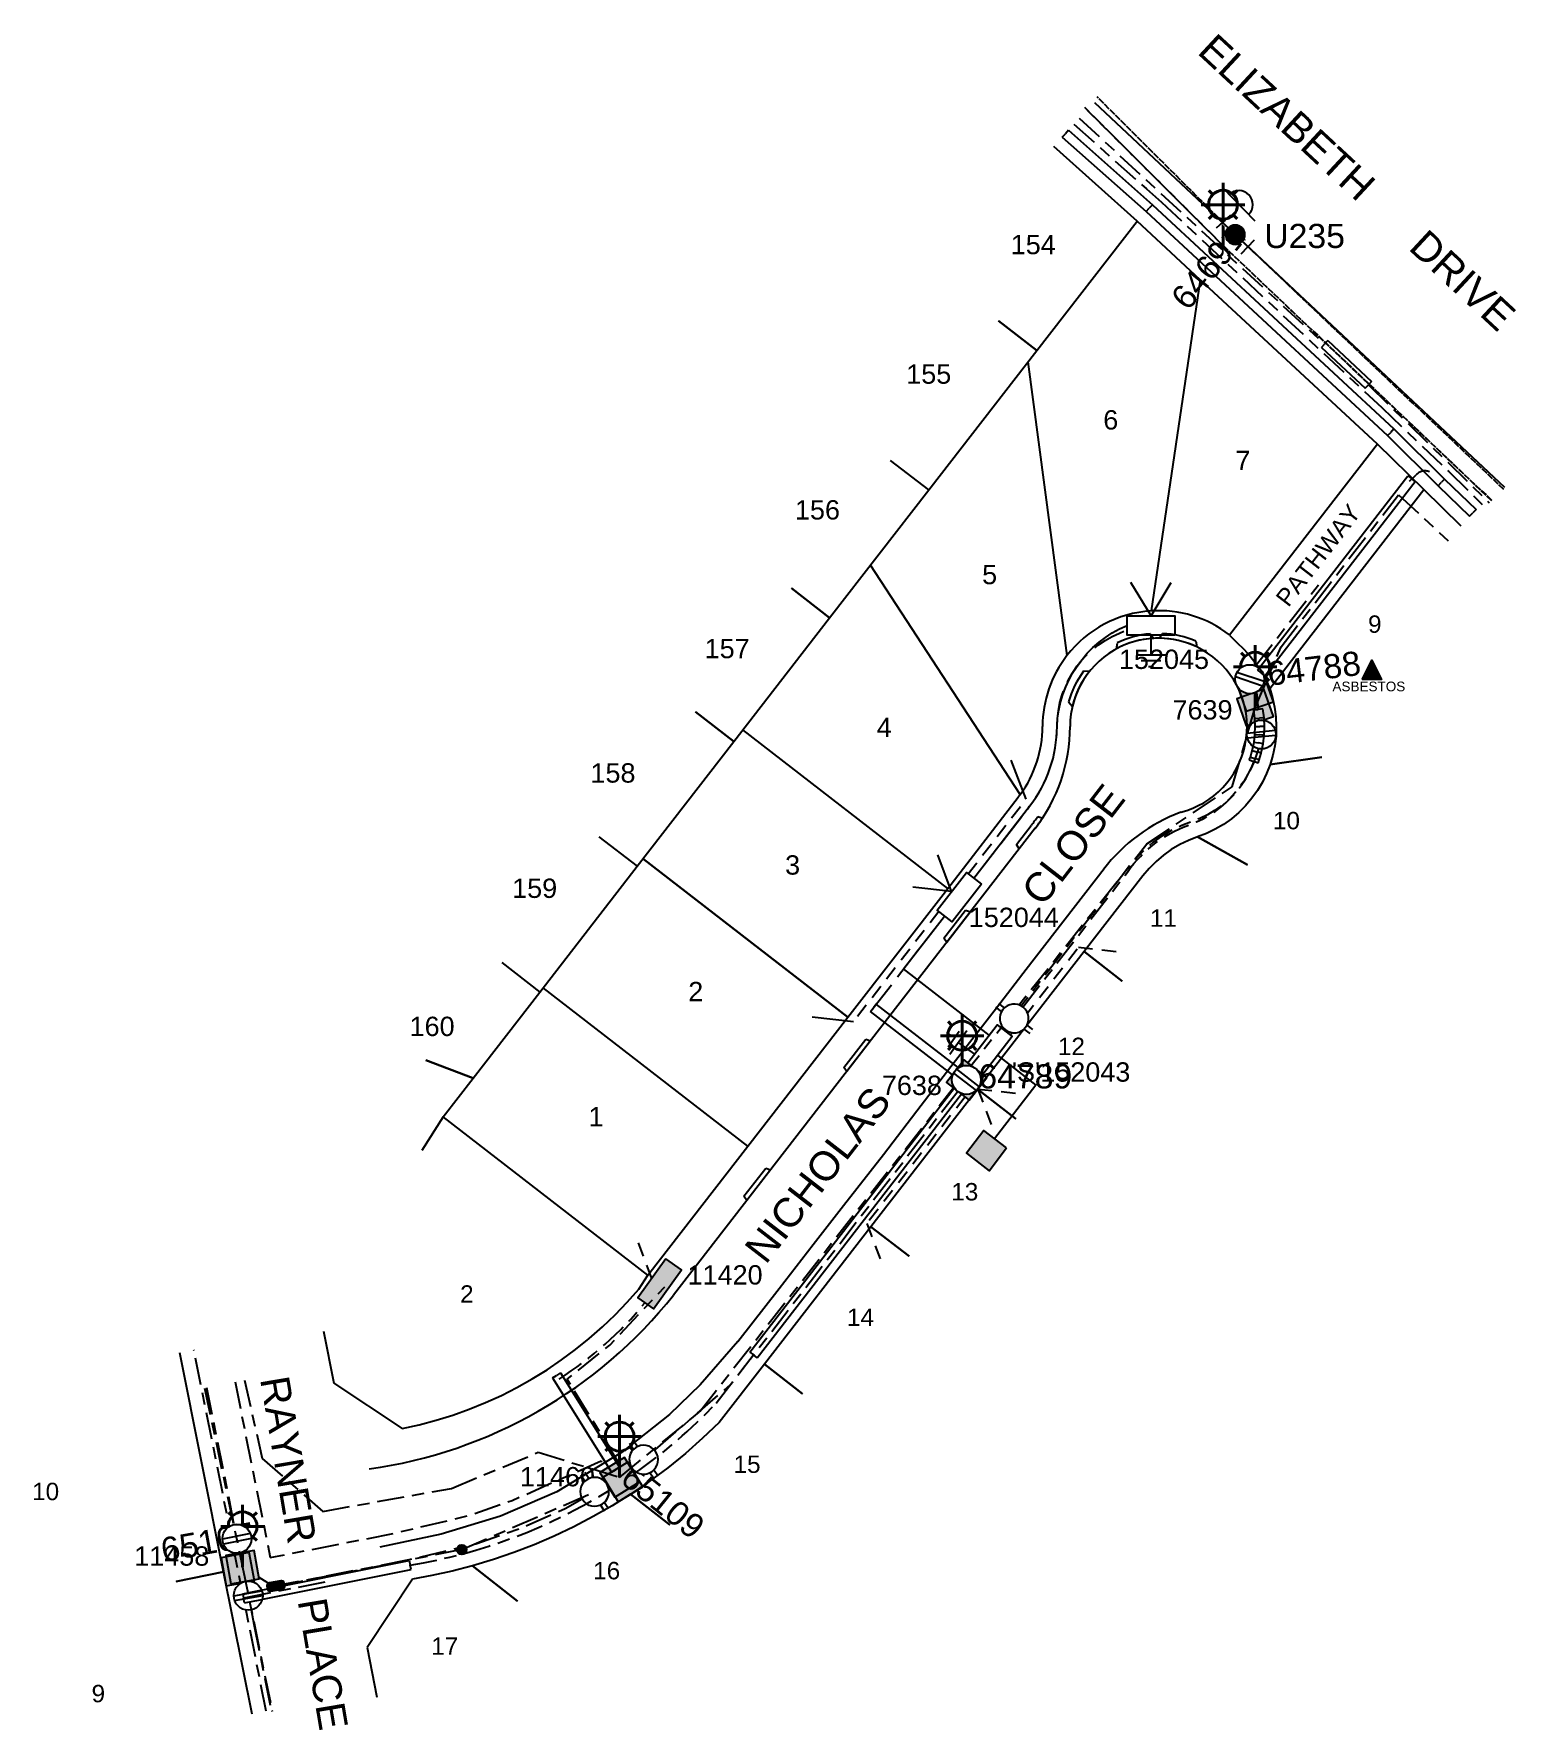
# Model space of a CAD drawing. Header units: metres. Extents: x 304800 to 304953, y 6247396 to 6247572.
import ezdxf
from ezdxf.enums import TextEntityAlignment as Align

# ---------------------------------------------------------------- set-up
doc = ezdxf.new("R2010")
doc.units = ezdxf.units.M
doc.header["$LTSCALE"] = 0.7
for name, pattern in [('Cable Exist OH', [1, 1, 0]), ('Cable Exist UG', [8.2, 4, -1.2, 1.8, -1.2]), ('Dash', [5, 3, -2]), ('IE Trench LV', [6.5, 5, -1.5])]:
    doc.linetypes.add(name, pattern=pattern)
doc.layers.get('0').update_dxf_attribs({"color": 6})
for name, color, linetype in [('_User Miscellaneous4', 7, 'Continuous'), ('_User Miscellaneous6', 7, 'Continuous'), ('_User Miscellaneous7', 150, 'Continuous'), ('_User Miscellaneous8', 7, 'Continuous'), ('_User_LV_Exist', 7, 'Continuous'), ('Cadastre Developer_SP_NEW', 4, 'Continuous'), ('Cadastre Land Parcels_SP_EXT', 4, 'Continuous'), ('Cadastre Roads_SP_EXT', 4, 'Continuous'), ('Cadastre Roads_SP_NEW', 8, 'Continuous'), ('Duct_SP_EXT', 4, 'Continuous'), ('Equip_LV_EXT', 5, 'Continuous'), ('Equip_LV_NEW', 5, 'Continuous'), ('Equip_SL_EXT', 7, 'Continuous'), ('Equip_SP_HV_EXT', 7, 'Continuous'), ('Equip_SP_SL_EXT', 70, 'Continuous'), ('Mains_HV_EXT', 12, 'Continuous'), ('Mains_LV_EXT', 160, 'Continuous'), ('Mains_LV_NEW_R6', 2, 'Continuous'), ('Mains_LV_NEW_T84', 2, 'Continuous'), ('Mains_SL_EXT', 70, 'Continuous'), ('OH_Details_SP_MISC', 6, 'Continuous'), ('Services_SP_NEW_UG', 2, 'Continuous'), ('SupportsOH_SP_TR_HV_LV_SL_EXT', 7, 'Continuous'), ('SupportsUG_SP_LV_EXT', 7, 'Continuous'), ('SupportsUG_SP_LV_NEW', 2, 'Continuous'), ('SupportsUG_SP_LV_SL_EXT', 7, 'Continuous'), ('Trench_SP_EXT', 7, 'Continuous'), ('Trench_SP_NEW', 2, 'Continuous'), ('UG_Details_SP_MISC', 7, 'Continuous')]:
    doc.layers.add(name, color=color, linetype=linetype)
doc.styles.add('ARIAL', font='arial.ttf', dxfattribs={"height": 2})
doc.styles.add('COLUMN_LABEL', font='arial.ttf')
doc.styles.add('iecARIAL', font='arial.ttf', dxfattribs={"height": 2})
doc.styles.add('iecNAME', font='times.ttf')
doc.styles.add('POLE_LABEL', font='arial.ttf')
doc.styles.get("Standard").update_dxf_attribs({"font": 'arial.ttf'})
doc.styles.add('style1', font='iso3098b.shx')
doc.linetypes.add('Cable New UG', pattern='A,8,-1,["x",style1,S=3.5,R=0,X=0.35,Y=-1],-3.5', length=12.5)
doc.linetypes.add('Cable Z', pattern='A,8,-1,["Z",Standard,S=2.5,R=0,X=0.35,Y=-1.25],-3.5', length=12.5)

msp = doc.modelspace()

# ---------------------------------------------------------------- texts
at = {"layer": 'Cadastre Developer_SP_NEW', "style": 'ARIAL'}
for s, p in [('154', (304903.13, 6247550.78)), ('155', (304892.32, 6247537.38)), ('156', (304880.81, 6247523.33)), ('157', (304871.47, 6247508.98)), ('158', (304859.66, 6247496.11)), ('159', (304851.56, 6247484.18)), ('160', (304840.95, 6247469.89))]:
    msp.add_text(s, height=2, dxfattribs=at).set_placement(p, align=Align.TOP_CENTER)
for s, p in [('6', (304911.15, 6247530.64)), ('7', (304924.82, 6247526.44)), ('5', (304898.62, 6247514.64)), ('4', (304887.72, 6247498.83)), ('3', (304878.24, 6247484.59)), ('2', (304868.22, 6247471.49)), ('1', (304857.91, 6247458.55))]:
    msp.add_text(s, height=2, dxfattribs=at).set_placement(p, align=Align.CENTER)
at = {"layer": 'Cadastre Land Parcels_SP_EXT'}
msp.add_text('PATHWAY', height=1.8, rotation=52.244, dxfattribs=at).set_placement((304929.51, 6247512.17))
for s, p in [('9', (304937.76, 6247509.61)), ('10', (304927.92, 6247489.28)), ('11', (304915.2, 6247479.2)), ('12', (304905.68, 6247465.92)), ('13', (304894.65, 6247450.88)), ('2', (304843.85, 6247440.3)), ('14', (304883.86, 6247437.89)), ('15', (304872.13, 6247422.69)), ('10', (304799.58, 6247419.87)), ('16', (304857.61, 6247411.68)), ('17', (304840.86, 6247403.87)), ('9', (304805.73, 6247398.96))]:
    msp.add_text(s, height=1.8, dxfattribs=at).set_placement(p)
at = {"layer": 'Cadastre Roads_SP_EXT'}
for s, rotation, p in [('CLOSE', 52.2369, (304904.09, 6247481.17, -0.96)), ('NICHOLAS', 52.2369, (304875.46, 6247444.16, 0.03)), ('RAYNER     PLACE', 279.613, (304823.15, 6247432.41))]:
    msp.add_text(s, height=3, rotation=rotation, dxfattribs=at).set_placement(p)

# ---------------------------------------------------------------- blocks, each defined once
blk = doc.blocks.new('*U33')
at = {"layer": '_User Miscellaneous7'}
blk.add_hatch(color=256, dxfattribs=at).paths.add_polyline_path([(-2.8, -1.25), (0.15, -0.98), (-0.12, 1.98), (-3.07, 1.71)])
at = {"layer": '_User Miscellaneous8'}
blk.add_hatch(color=256, dxfattribs=at).paths.add_polyline_path([(-1.34, -1.61), (1.61, -1.34), (1.34, 1.61), (-1.61, 1.34)])
at = {"layer": '_User Miscellaneous7'}
blk.add_lwpolyline([(0.15, -0.98), (-0.12, 1.98), (-3.07, 1.71), (-2.8, -1.25)], close=True, dxfattribs=at)
at = {"layer": '_User Miscellaneous8'}
blk.add_lwpolyline([(1.61, -1.34), (1.34, 1.61), (-1.61, 1.34), (-1.34, -1.61)], close=True, dxfattribs=at)
at = {"flags": 9}
for tag, style, p in [('STRUCTURE_PLANT_NUMBER', 'POLE_LABEL', (1.81, 0.03)), ('STREET_CODE', 'COLUMN_LABEL', (1.81, -0.2))]:
    blk.add_attdef(tag, text='', height=0.2, dxfattribs=dict(at, style=style)).set_placement(p, align=Align.MIDDLE_LEFT)
for tag, p in [('COLUMN_TYPE', (1.81, -0.4)), ('OWNED_BY', (1.81, -0.6)), ('STATE', (1.81, -0.8)), ('USAGE', (1.81, -1)), ('STREETNAME', (1.81, -1.6)), ('SUBURB', (1.81, -1.8)), ('LEGEND', (1.81, -1.2)), ('LOCATION', (1.81, -1.4)), ('NOTES', (1.81, -2))]:
    blk.add_attdef(tag, text='', height=0.2, dxfattribs=at).set_placement(p, align=Align.MIDDLE_LEFT)
at = {"flags": 1}
blk.add_attdef('Z', (1.81, -2.35), '', height=0.2, dxfattribs=at)
at = {"layer": '_User Miscellaneous6', "style": 'ARIAL', "flags": 8}
blk.add_attdef('ASSET_NUM', text='', height=2, dxfattribs=at).set_placement((2, 2), align=Align.MIDDLE_LEFT)
blk = doc.blocks.new('*U30')
at = {"layer": '_User Miscellaneous7'}
blk.add_hatch(color=256, dxfattribs=at).paths.add_polyline_path([(-1.55, -0.85), (1.42, -0.93), (1.5, 2.04), (-1.47, 2.12)])
at = {"layer": '_User Miscellaneous8'}
blk.add_hatch(color=256, dxfattribs=at).paths.add_polyline_path([(-1.53, -1.44), (1.44, -1.53), (1.53, 1.44), (-1.44, 1.53)])
at = {"layer": '_User Miscellaneous7'}
blk.add_lwpolyline([(1.42, -0.93), (1.5, 2.04), (-1.47, 2.12), (-1.55, -0.85)], close=True, dxfattribs=at)
at = {"layer": '_User Miscellaneous8'}
blk.add_lwpolyline([(1.44, -1.53), (1.53, 1.44), (-1.44, 1.53), (-1.53, -1.44)], close=True, dxfattribs=at)
at = {"flags": 9}
for tag, style, p in [('STRUCTURE_PLANT_NUMBER', 'POLE_LABEL', (1.81, 0.03)), ('STREET_CODE', 'COLUMN_LABEL', (1.81, -0.2))]:
    blk.add_attdef(tag, text='', height=0.2, dxfattribs=dict(at, style=style)).set_placement(p, align=Align.MIDDLE_LEFT)
for tag, p in [('COLUMN_TYPE', (1.81, -0.4)), ('OWNED_BY', (1.81, -0.6)), ('STATE', (1.81, -0.8)), ('USAGE', (1.81, -1)), ('STREETNAME', (1.81, -1.6)), ('SUBURB', (1.81, -1.8)), ('LEGEND', (1.81, -1.2)), ('LOCATION', (1.81, -1.4)), ('NOTES', (1.81, -2))]:
    blk.add_attdef(tag, text='', height=0.2, dxfattribs=at).set_placement(p, align=Align.MIDDLE_LEFT)
at = {"flags": 1}
blk.add_attdef('Z', (1.81, -2.35), '', height=0.2, dxfattribs=at)
at = {"layer": '_User Miscellaneous6', "style": 'ARIAL', "flags": 8}
blk.add_attdef('ASSET_NUM', text='', height=2, dxfattribs=at).set_placement((2, 2), align=Align.MIDDLE_LEFT)
blk = doc.blocks.new('*U34')
at = {"layer": '_User Miscellaneous7'}
blk.add_hatch(color=256, dxfattribs=at).paths.add_polyline_path([(-1.62, -0.96), (1.35, -0.96), (1.35, 2.01), (-1.62, 2.01)])
at = {"layer": '_User Miscellaneous8'}
blk.add_hatch(color=256, dxfattribs=at).paths.add_polyline_path([(-1.49, -1.49), (1.48, -1.49), (1.48, 1.48), (-1.49, 1.48)])
at = {"layer": '_User Miscellaneous7'}
blk.add_lwpolyline([(1.35, -0.96), (1.35, 2.01), (-1.62, 2.01), (-1.62, -0.96)], close=True, dxfattribs=at)
at = {"layer": '_User Miscellaneous8'}
blk.add_lwpolyline([(1.48, -1.49), (1.48, 1.48), (-1.49, 1.48), (-1.49, -1.49)], close=True, dxfattribs=at)
at = {"flags": 9}
for tag, style, p in [('STRUCTURE_PLANT_NUMBER', 'POLE_LABEL', (1.81, 0.03)), ('STREET_CODE', 'COLUMN_LABEL', (1.81, -0.2))]:
    blk.add_attdef(tag, text='', height=0.2, dxfattribs=dict(at, style=style)).set_placement(p, align=Align.MIDDLE_LEFT)
for tag, p in [('COLUMN_TYPE', (1.81, -0.4)), ('OWNED_BY', (1.81, -0.6)), ('STATE', (1.81, -0.8)), ('USAGE', (1.81, -1)), ('STREETNAME', (1.81, -1.6)), ('SUBURB', (1.81, -1.8)), ('LEGEND', (1.81, -1.2)), ('LOCATION', (1.81, -1.4)), ('NOTES', (1.81, -2))]:
    blk.add_attdef(tag, text='', height=0.2, dxfattribs=at).set_placement(p, align=Align.MIDDLE_LEFT)
at = {"flags": 1}
blk.add_attdef('Z', (1.81, -2.35), '', height=0.2, dxfattribs=at)
at = {"layer": '_User Miscellaneous6', "style": 'ARIAL', "flags": 8}
blk.add_attdef('ASSET_NUM', text='', height=2, dxfattribs=at).set_placement((2, 2), align=Align.MIDDLE_LEFT)
blk = doc.blocks.new('*U29')
at = {"layer": '_User Miscellaneous7'}
blk.add_hatch(color=256, dxfattribs=at).paths.add_polyline_path([(-5.86, -7.7), (-2.89, -7.64), (-2.95, -4.67), (-5.92, -4.73)])
at = {"layer": '_User Miscellaneous8'}
blk.add_hatch(color=256, dxfattribs=at).paths.add_polyline_path([(-1.46, -1.51), (1.51, -1.46), (1.46, 1.51), (-1.51, 1.46)])
at = {"layer": '_User Miscellaneous7'}
blk.add_lwpolyline([(-2.89, -7.64), (-2.95, -4.67), (-5.92, -4.73), (-5.86, -7.7)], close=True, dxfattribs=at)
at = {"layer": '_User Miscellaneous8'}
blk.add_lwpolyline([(1.51, -1.46), (1.46, 1.51), (-1.51, 1.46), (-1.46, -1.51)], close=True, dxfattribs=at)
at = {"flags": 9}
for tag, style, p in [('STRUCTURE_PLANT_NUMBER', 'POLE_LABEL', (1.81, 0.03)), ('STREET_CODE', 'COLUMN_LABEL', (1.81, -0.2))]:
    blk.add_attdef(tag, text='', height=0.2, dxfattribs=dict(at, style=style)).set_placement(p, align=Align.MIDDLE_LEFT)
for tag, p in [('COLUMN_TYPE', (1.81, -0.4)), ('OWNED_BY', (1.81, -0.6)), ('STATE', (1.81, -0.8)), ('USAGE', (1.81, -1)), ('STREETNAME', (1.81, -1.6)), ('SUBURB', (1.81, -1.8)), ('LEGEND', (1.81, -1.2)), ('LOCATION', (1.81, -1.4)), ('NOTES', (1.81, -2))]:
    blk.add_attdef(tag, text='', height=0.2, dxfattribs=at).set_placement(p, align=Align.MIDDLE_LEFT)
at = {"flags": 1}
blk.add_attdef('Z', (1.81, -2.35), '', height=0.2, dxfattribs=at)
at = {"layer": '_User Miscellaneous6', "style": 'ARIAL', "flags": 8}
blk.add_attdef('ASSET_NUM', text='', height=2, dxfattribs=at).set_placement((2, 2), align=Align.MIDDLE_LEFT)
blk = doc.blocks.new('*U31')
blk.add_hatch(color=256).paths.add_polyline_path([(-2.67, 2.28), (-2.51, 0.31), (2.43, 0.71), (2.27, 2.68)])
blk.add_lwpolyline([(-2.51, 0.31), (2.43, 0.71), (2.27, 2.68), (-2.67, 2.28)], close=True)
for tag, p, flags in [('OWNED_BY', (0, 1.3), 9), ('STATE', (0, 1.1), 9), ('SUPPORT_TYPE', (0, 0.9), 9), ('USAGE', (0, 0.7), 9), ('LEGEND', (0, 0.5), 9), ('LOCATION', (0, 0.3), 9), ('NOTES', (0, 0.1), 9), ('PARENT', (0, -0.1), 9), ('STREETNAME', (0, -0.3), 9), ('SUBURB', (0, -0.5), 1)]:
    blk.add_attdef(tag, p, '', height=0.2, dxfattribs=dict(flags=flags))
at = {"layer": '_User Miscellaneous6', "style": 'ARIAL', "flags": 8}
blk.add_attdef('ASSET_NUM', text='', height=2, dxfattribs=at).set_placement((1.5, 7.5), align=Align.TOP_LEFT)
blk = doc.blocks.new('SL_LANTERN_EXT')
at = {"lineweight": 40}
for p, q in [((-1.46, 5.68), (-1.06, 5.28)), ((0, 1.97), (0, 6.47)), ((1.46, 5.68), (1.06, 5.28)), ((-2.25, 4.22), (2.25, 4.22)), ((-1.46, 2.76), (-1.06, 3.16)), ((0, 0), (0, 2.72)), ((1.46, 2.76), (1.06, 3.16))]:
    blk.add_line(p, q, dxfattribs=at)
blk.add_circle((0, 4.22), 1.5, dxfattribs=at)
at = {"style": 'ARIAL', "flags": 8}
blk.add_attdef('ASSET_NUM', (1.5, 1.5), '', height=2, dxfattribs=at)
for tag, p, height, flags in [('OPERATING_VOLTAGE', (0.98, -1.65), 0.2, 9), ('ORIENTATION', (0.98, -1.85), 0.2, 9), ('CONSTRUCTED_VOLTAGE', (0.98, -0.65), 0.2, 9), ('CONTROL_TYPE', (0.98, -0.85), 0.2, 9), ('LANTERN_PURPOSE', (0.98, -1.05), 0.2, 9), ('LANTERN_TYPE', (0.98, -1.25), 0.2, 9), ('NO_PHASES', (0.98, -1.45), 0.2, 9), ('LNUMBER', (2.18, -3.25), 2.5, 8), ('OWNED_BY', (0.98, -2.05), 0.2, 9), ('STATE', (0.98, -2.25), 0.2, 9), ('USAGE', (0.98, -2.45), 0.2, 9), ('CEXIST', (0.98, -2.65), 0.2, 9), ('CNEW', (0.98, -2.85), 0.2, 9), ('CNUMBER', (0.98, -3.05), 0.2, 9), ('CREMOVE', (0.98, -3.25), 0.2, 9), ('CREPLACE', (0.98, -3.45), 0.2, 9), ('LKINGHEIGHT', (0.98, -3.65), 0.2, 9), ('LBRACKET', (0.98, -3.85), 0.2, 9), ('LBRACKETVOCAB', (0.98, -4.05), 0.2, 9), ('LCATEGORY', (0.98, -4.25), 0.2, 9), ('LCHARGE1', (0.98, -4.45), 0.2, 9), ('LCHARGE1PERCENT', (0.98, -4.65), 0.2, 9), ('LCHARGE2', (0.98, -4.85), 0.2, 9), ('LCHARGE2PERCENT', (0.98, -5.05), 0.2, 9), ('LCHARGE3', (0.98, -5.25), 0.2, 9), ('LCHARGE3PERCENT', (0.98, -5.45), 0.2, 9), ('LEXIST', (0.98, -5.65), 0.2, 9), ('LLAMP', (0.98, -5.85), 0.2, 9), ('LLAMPVOCAB', (0.98, -6.05), 0.2, 9), ('LMAST', (0.98, -6.25), 0.2, 9), ('LMASTVOCAB', (0.98, -6.45), 0.2, 9), ('LNEW', (0.98, -6.65), 0.2, 9), ('LANTNUMBER', (0.98, -6.85), 0.2, 9), ('LOUTREACH', (0.98, -7.25), 0.2, 9), ('LOUTREACHVOCAB', (0.98, -7.45), 0.2, 9), ('LRATECODE', (0.98, -7.65), 0.2, 9), ('LREMOVE', (0.98, -7.85), 0.2, 9), ('LREPLACE', (0.98, -8.05), 0.2, 9), ('LTYPE', (0.98, -8.25), 0.2, 9), ('LTYPEVOCAB', (0.98, -8.45), 0.2, 9), ('LEGEND', (0.98, -8.65), 0.2, 9), ('LOCATION', (0.98, -8.85), 0.2, 9), ('STREETNAME', (0.98, -9.25), 0.2, 9), ('SUBURB', (0.98, -9.45), 0.2, 1), ('NOTES', (0.98, -9.05), 0.2, 9)]:
    blk.add_attdef(tag, p, '', height=height, dxfattribs=dict(flags=flags))
blk = doc.blocks.new('POLE_EXT')
blk.add_hatch(color=256).paths.add_polyline_path([(-1, 0, 1), (1, 0, 1)])
blk.add_lwpolyline([(-1, 0, 1), (1, 0, 1)], format="xyb", close=True)
for tag, height, flags, p in [('pNumber', 2.5, 8, (-17.84, 2.07)), ('OWNED_BY', 0.2, 9, (1.35, -0.4)), ('SPECIAL_USE', 0.2, 9, (1.35, -0.8)), ('STATE', 0.2, 9, (1.35, -1)), ('cLV', 0.2, 9, (1.35, -1.4)), ('hDepth', 0.2, 9, (1.35, -1.6)), ('hDia', 0.2, 9, (1.35, -1.8)), ('PARENT', 0.2, 9, (1.35, -0.6)), ('USAGE', 0.2, 9, (1.35, -1.2)), ('cHV', 0.2, 9, (1.35, -2)), ('cLinedev', 0.2, 9, (1.35, -3.4)), ('LBRACKET', 0.2, 9, (1.35, -2.2)), ('LExisting', 0.2, 9, (1.35, -2.4)), ('LANTNUMBER', 0.2, 9, (1.35, -2.6)), ('LOther', 0.2, 9, (1.35, -2.8)), ('LRemove', 0.2, 9, (1.35, -3)), ('LEGEND', 0.2, 9, (1.35, -3.2)), ('LOCATION', 0.2, 9, (1.35, -3.6)), ('pExisting', 0.2, 9, (1.35, -3.8)), ('pFooting', 0.2, 9, (1.35, -4.4)), ('pNew', 0.2, 9, (1.35, -4.6)), ('pRelocate', 0.2, 9, (1.35, -5)), ('pRemove', 0.2, 9, (1.35, -5.2)), ('PFNUMBER', 0.2, 9, (1.35, -4)), ('NEWPFNUMBER', 0.2, 9, (1.35, -4.2)), ('pReplace', 0.2, 9, (1.35, -5.4)), ('pStay', 0.2, 9, (1.35, -5.6)), ('pType', 0.2, 9, (1.35, -5.8)), ('cspan', 0.2, 9, (1.35, -6)), ('STREETNAME', 0.2, 9, (1.35, -6.2)), ('SUBURB', 0.2, 9, (1.35, -6.4)), ('OPERATED_BY', 0.2, 9, (1.36, -7.01)), ('NOTES', 0.2, 9, (1.35, -6.6)), ('MAINTAINED_BY', 0.2, 9, (1.36, -6.81))]:
    blk.add_attdef(tag, text='', height=height, dxfattribs=dict(flags=flags)).set_placement(p, align=Align.MIDDLE_LEFT)
at = {"style": 'POLE_LABEL', "flags": 9}
for tag, height, p in [('ASSET_NUM', 2.5, (2, 2)), ('STRUCTURE_PLANT_NUMBER', 0.2, (1.35, 0.03)), ('STREET_CODE', 0.2, (1.35, -0.2))]:
    blk.add_attdef(tag, text='', height=height, dxfattribs=at).set_placement(p, align=Align.MIDDLE_LEFT)
at = {"flags": 1}
blk.add_attdef('Z', (1.35, -7.33), '', height=0.2, dxfattribs=at)
blk = doc.blocks.new('SL_STJ_EXT')
h = blk.add_hatch(color=256)
edge = h.paths.add_edge_path()
edge.add_ellipse((-0.59, 0.13), major_axis=(0.226, 0.226), ratio=1, start_angle=45, end_angle=135)
edge.add_line((-0.91, 0.13), (-0.91, -0.13))
edge.add_ellipse((-0.59, -0.13), major_axis=(0.226, 0.226), ratio=1, start_angle=135, end_angle=225)
edge.add_line((-0.59, -0.45), (0.59, -0.45))
edge.add_ellipse((0.59, -0.13), major_axis=(-0.226, 0.226), ratio=1, start_angle=135, end_angle=225)
edge.add_line((0.91, -0.13), (0.91, 0.13))
edge.add_ellipse((0.59, 0.13), major_axis=(-0.226, 0.226), ratio=1, start_angle=225, end_angle=315)
edge.add_line((0.59, 0.45), (-0.59, 0.45))
blk.add_lwpolyline([(-0.91, 0.13), (-0.91, -0.13, 0.414214), (-0.59, -0.45), (0.59, -0.45, 0.414214), (0.91, -0.13), (0.91, 0.13, 0.414214), (0.59, 0.45), (-0.59, 0.45, 0.414214)], format="xyb", close=True)
at = {"flags": 1}
blk.add_attdef('Z', (0, 0), '', height=0.2, dxfattribs=at)
at = {"flags": 9}
for tag, p in [('ORIENTATION', (0, 0)), ('USAGE', (0, -0.2)), ('LEGEND', (0, -0.4)), ('NOTES', (0, -0.6))]:
    blk.add_attdef(tag, text='', height=0.2, dxfattribs=at).set_placement(p, align=Align.MIDDLE_LEFT)
blk = doc.blocks.new('WARNING_FEATURE_EXT')
h = blk.add_hatch(color=2)
h.dxf.hatch_style = 1
h.paths.add_polyline_path([(0, 1.99), (-0.99, 0), (1, 0)])
at = {"color": 18, "true_color": 0x000000}
blk.add_lwpolyline([(-0.99, 0), (0, 1.99), (1, 0)], close=True, dxfattribs=at)
at = {"color": 18, "true_color": 0x000000, "insert": (0, 0.87), "char_height": 1.5, "attachment_point": 5, "line_spacing_factor": 1.5, "style": 'iecNAME'}
blk.add_mtext_dynamic_manual_height_columns('!', width=1.5, gutter_width=4, heights=[0], dxfattribs=at)
at = {"color": 2, "flags": 1}
for tag, p in [('STATE', (1.19, 2.01)), ('HAZMAT_ID', (1.19, 0.72))]:
    blk.add_attdef(tag, p, '', height=0.8, dxfattribs=at)
at = {"color": 2}
blk.add_attdef('WARNING_TYPE', text='', height=1, dxfattribs=at).set_placement((-4.07, -1.22), (4.88, -1.22), align=Align.ALIGNED)
at = {"color": 2, "flags": 1}
blk.add_attdef('WARNING_DESC', text='', height=0.8, dxfattribs=at).set_placement((1.19, -0.56), align=Align.MIDDLE_CENTER)
blk = doc.blocks.new('LV_UG_LINKS_CLOSED_EXT')
blk.add_wipeout([(-1.06, 1.06), (-1.18, 0.92), (-1.29, 0.76), (-1.37, 0.59), (-1.43, 0.42), (-1.48, 0.23), (-1.49, 0.05), (-1.49, -0.14), (-1.46, -0.33), (-1.41, -0.51), (-1.33, -0.68), (-1.24, -0.84), (-1.12, -0.99), (-0.99, -1.12), (-0.84, -1.24), (-0.68, -1.33), (-0.51, -1.41), (-0.33, -1.46), (-0.14, -1.49), (0.05, -1.49), (0.23, -1.48), (0.42, -1.43), (0.59, -1.37), (0.76, -1.29), (0.92, -1.18), (1.06, -1.06), (1.18, -0.92), (1.29, -0.76), (1.37, -0.59), (1.43, -0.42), (1.48, -0.23), (1.49, -0.05), (1.49, 0.14), (1.46, 0.33), (1.41, 0.51), (1.33, 0.68), (1.24, 0.84), (1.12, 0.99), (0.99, 1.12), (0.84, 1.24), (0.68, 1.33), (0.51, 1.41), (0.33, 1.46), (0.14, 1.49), (-0.05, 1.49), (-0.23, 1.48), (-0.42, 1.43), (-0.59, 1.37), (-0.76, 1.29), (-0.92, 1.18)])
for p, q in [((-0.25, -1.48), (-0.25, 1.48)), ((0.25, -1.48), (0.25, 1.48))]:
    blk.add_line(p, q)
blk.add_circle((0, 0), 1.5)
at = {"flags": 9}
for tag, p in [('ACTUAL_STATUS', (0, 0)), ('CONSTRUCTED_VOLTAGE', (0, -0.2)), ('OPERATING_VOLTAGE', (0, -0.6)), ('ORIENTATION', (0, -0.8)), ('STATE', (0, -1)), ('SWITCH_TYPE', (0, -1.2)), ('NO_PHASES', (0, -0.4)), ('USAGE', (0, -1.4)), ('NOTES', (0, -1.6))]:
    blk.add_attdef(tag, text='', height=0.2, dxfattribs=at).set_placement(p, align=Align.MIDDLE_LEFT)
at = {"flags": 1}
blk.add_attdef('Z', (0, 0), '', height=0.2, dxfattribs=at)
blk = doc.blocks.new('LV_UG_LINKS_OPEN_EXT')
for p, q in [((-0.25, 1.47), (-0.25, 2.22)), ((0.25, 1.47), (0.25, 2.22)), ((-0.25, -1.47), (-0.25, -2.22)), ((0.25, -1.47), (0.25, -2.22))]:
    blk.add_line(p, q)
at = {"flags": 9}
for tag, p in [('ACTUAL_STATUS', (0, 0)), ('CONSTRUCTED_VOLTAGE', (0, -0.2)), ('OPERATING_VOLTAGE', (0, -0.6)), ('ORIENTATION', (0, -0.8)), ('STATE', (0, -1)), ('SWITCH_TYPE', (0, -1.2)), ('NO_PHASES', (0, -0.4)), ('USAGE', (0, -1.4)), ('NOTES', (0, -1.6))]:
    blk.add_attdef(tag, text='', height=0.2, dxfattribs=at).set_placement(p, align=Align.MIDDLE_LEFT)
at = {"flags": 1}
blk.add_attdef('Z', (0, 0), '', height=0.2, dxfattribs=at)
blk.add_wipeout([(-0.25, 1.47), (-0.43, 1.43), (-0.61, 1.36), (-0.77, 1.28), (-0.93, 1.17), (-1.07, 1.05), (-1.19, 0.9), (-1.29, 0.75), (-1.38, 0.58), (-1.44, 0.4), (-1.48, 0.22), (-1.49, 0.03), (-1.49, -0.16), (-1.45, -0.34), (-1.4, -0.52), (-1.32, -0.69), (-1.23, -0.85), (-1.11, -1), (-0.98, -1.13), (-0.83, -1.24), (-0.66, -1.34), (-0.49, -1.41), (-0.31, -1.46), (-0.13, -1.49), (0.06, -1.49), (0.25, -1.47), (0.43, -1.43), (0.61, -1.36), (0.77, -1.28), (0.93, -1.17), (1.07, -1.05), (1.19, -0.9), (1.29, -0.75), (1.38, -0.58), (1.44, -0.4), (1.48, -0.22), (1.49, -0.03), (1.49, 0.16), (1.45, 0.34), (1.4, 0.52), (1.32, 0.69), (1.23, 0.85), (1.11, 1), (0.98, 1.13), (0.83, 1.24), (0.66, 1.34), (0.49, 1.41), (0.31, 1.46), (0.13, 1.49), (-0.06, 1.49)])
blk.add_lwpolyline([(0, -1.49, 1), (0, 1.49, 1)], format="xyb", close=True)
blk = doc.blocks.new('*U58')
blk.add_line((0.48, 4.13), (-4.32, 4.13))
blk.add_lwpolyline([(-0.48, 4.13, 0.414214), (-1.92, 5.57, 0.414214), (-3.36, 4.13)], format="xyb")
for tag, height, flags, p in [('ASSET_NUM', 2.5, 8, (2, 2)), ('STREET_CODE', 0.2, 9, (1.5, 0)), ('ACTUAL_STATUS', 0.2, 9, (1.5, -0.2)), ('CONSTRUCTED_VOLTAGE', 0.2, 9, (1.5, -0.4)), ('OPERATING_VOLTAGE', 0.2, 9, (1.5, -0.8)), ('ORIENTATION', 0.2, 9, (1.5, -1)), ('OWNED_BY', 0.2, 9, (1.5, -1.2)), ('OPERATED_BY', 0.2, 9, (1.5, -1.4)), ('STATE', 0.2, 9, (1.5, -1.8)), ('NO_PHASES', 0.2, 9, (1.5, -0.6)), ('MAINTAINED_BY', 0.2, 9, (1.5, -1.6)), ('SWITCH_TYPE', 0.2, 9, (1.5, -2)), ('STREETNAME', 0.2, 9, (1.5, -2.8)), ('SUBURB', 0.2, 9, (1.5, -3)), ('Z', 0.2, 1, (1.5, -3.6)), ('USAGE', 0.2, 9, (1.5, -2.2)), ('LEGEND', 0.2, 9, (1.5, -2.4)), ('LOCATION', 0.2, 9, (1.5, -2.6)), ('NOTES', 0.2, 9, (1.5, -3.2)), ('LABEL_ALIGNMENT', 0.2, 9, (1.5, -3.4))]:
    blk.add_attdef(tag, text='', height=height, dxfattribs=dict(flags=flags)).set_placement(p, align=Align.MIDDLE_LEFT)
blk = doc.blocks.new('End Shackle_EXT')
at = {"flags": 9}
for tag, p in [('USAGE', (0, -1.4)), ('NOTES', (0, -1.6))]:
    blk.add_attdef(tag, text='', height=0.2, dxfattribs=at).set_placement(p, align=Align.MIDDLE_LEFT)
blk.add_wipeout([(0, 0.25), (1.81, 0.25), (1.82, -0.25), (0, -0.25)])
blk.add_line((1.81, -1), (1.81, 1))
at = {"flags": 1}
blk.add_attdef('Z', (0, 0), '', height=0.2, dxfattribs=at)
at = {"flags": 9}
for tag, p in [('CONNECTOR_TYPE', (0, 0)), ('CONSTRUCTED_VOLTAGE', (0, -0.2)), ('OPERATING_VOLTAGE', (0, -0.6)), ('ORIENTATION', (0, -0.8)), ('OWNED_BY', (0, -1)), ('STATE', (0, -1.2)), ('NO_PHASES', (0, -0.4))]:
    blk.add_attdef(tag, text='', height=0.2, dxfattribs=at).set_placement(p, align=Align.MIDDLE_LEFT)
blk = doc.blocks.new('CONNECTOR_NODE_EXT')
h = blk.add_hatch(color=256)
edge = h.paths.add_edge_path()
edge.add_arc((0, 0), 0.5, 0, 360)
blk.add_circle((0, 0), 0.5)
at = {"flags": 1}
blk.add_attdef('Z', (0, 0), '', height=0.2, dxfattribs=at)
at = {"flags": 9}
for tag, p in [('CONNECTOR_TYPE', (0, 0)), ('CONSTRUCTED_VOLTAGE', (0, -0.2)), ('OPERATING_VOLTAGE', (0, -0.6)), ('ORIENTATION', (0, -0.8)), ('SUBTYPE', (0, -1)), ('NO_PHASES', (0, -0.4)), ('USAGE', (0, -1.2)), ('NOTES', (0, -1.4))]:
    blk.add_attdef(tag, text='', height=0.2, dxfattribs=at).set_placement(p, align=Align.MIDDLE_LEFT)
blk = doc.blocks.new('*U26')
at = {"lineweight": -3}
blk.add_lwpolyline([(-2.48, 2.49), (2.47, 2.49), (2.47, 0.51), (-2.48, 0.51)], close=True, dxfattribs=at)
for tag, flags, p in [('STREET_CODE', 9, (1.5, 3.5)), ('OWNED_BY', 9, (1.5, 3.3)), ('OPERATED_BY', 9, (1.5, 3.1)), ('STATE', 9, (1.5, 2.7)), ('SUPPORT_TYPE', 9, (1.5, 2.5)), ('SUBURB', 9, (1.5, 1.7)), ('MAINTAINED_BY', 9, (1.5, 2.9)), ('USAGE', 9, (1.5, 2.3)), ('LEGEND', 9, (1.5, 2.1)), ('PARENT', 9, (1.5, 1.9)), ('STREETNAME', 9, (1.5, 1.5)), ('Z', 1, (1.5, 0.9)), ('LOCATION', 9, (1.5, 1.3)), ('NOTES', 9, (1.5, 1.1))]:
    blk.add_attdef(tag, text='', height=0.2, dxfattribs=dict(flags=flags)).set_placement(p, align=Align.MIDDLE_LEFT)
at = {"layer": '_User Miscellaneous4', "style": 'ARIAL', "flags": 8}
blk.add_attdef('ASSET_NUM', text='', height=2, dxfattribs=at).set_placement((2, 5.5), align=Align.MIDDLE_LEFT)
blk = doc.blocks.new('A$C1B2C29DD')
at = {"layer": 'Services_SP_NEW_UG', "color": 2, "flags": 128}
for points in [[(0, 0), (-2.1, 3.44)], [(0, 0), (2.1, 3.44)]]:
    blk.add_lwpolyline(points, dxfattribs=at)
blk = doc.blocks.new('*U60')
at = {"layer": 'Services_SP_NEW_UG', "color": 2, "flags": 128}
blk.add_lwpolyline([(12.26, -0.75), (14.51, 2.93)], dxfattribs=at)
at = {"layer": 'Services_SP_NEW_UG', "color": 2, "linetype": 'Dash', "ltscale": 0.7, "flags": 128}
blk.add_lwpolyline([(2.47, -0.75), (12.26, -0.75)], dxfattribs=at)
blk = doc.blocks.new('Earth')
for p, q in [((0, -2.04), (0, 0)), ((-1.5, -2.04), (1.5, -2.04)), ((-1, -2.64), (1, -2.64)), ((-0.25, -3.24), (0.25, -3.24))]:
    blk.add_line(p, q)
blk = doc.blocks.new('*U79')
at = {"layer": 'Mains_LV_NEW_R6', "linetype": 'Cable Z', "flags": 128}
blk.add_lwpolyline([(2.48, -0.99), (2.48, -6), (-4.55, -6)], dxfattribs=at)
blk = doc.blocks.new('*U82')
blk.add_wipeout([(-1.17, -0.57), (-1.28, -0.72), (-1.36, -0.89), (-1.43, -1.06), (-1.47, -1.25), (-1.49, -1.43), (-1.49, -1.62), (-1.46, -1.81), (-1.41, -1.99), (-1.34, -2.16), (-1.25, -2.32), (-1.13, -2.47), (-1, -2.61), (-0.86, -2.72), (-0.7, -2.82), (-0.53, -2.9), (-0.35, -2.95), (-0.16, -2.99), (0.03, -2.99), (0.21, -2.98), (0.4, -2.94), (0.57, -2.88), (0.74, -2.8), (0.9, -2.69), (1.04, -2.57), (1.17, -2.43), (1.28, -2.28), (1.36, -2.11), (1.43, -1.94), (1.47, -1.75), (1.49, -1.57), (1.49, -1.38), (1.46, -1.19), (1.41, -1.01), (1.34, -0.84), (1.25, -0.68), (1.13, -0.53), (1, -0.39), (0.86, -0.28), (0.7, -0.18), (0.53, -0.1), (0.35, -0.05), (0.16, -0.01), (-0.03, -0.01), (-0.21, -0.02), (-0.4, -0.06), (-0.57, -0.12), (-0.74, -0.2), (-0.9, -0.31), (-1.04, -0.43)])
for p, q in [((-1.47, -1.25), (-2.22, -1.25)), ((-1.47, -1.75), (-2.22, -1.75)), ((1.47, -1.25), (2.22, -1.25)), ((1.47, -1.75), (2.22, -1.75))]:
    blk.add_line(p, q)
blk.add_lwpolyline([(1.49, -1.5, 1), (-1.49, -1.5, 1)], format="xyb", close=True)
for tag, p, flags in [('ORIENTATION', (0, 0), 9), ('Z', (0, 0), 1), ('USAGE', (0, -0.2), 9), ('NOTES', (0, -0.4), 9)]:
    blk.add_attdef(tag, p, '', height=0.2, dxfattribs=dict(flags=flags))
blk = doc.blocks.new('*U84')
blk.add_wipeout([(-1.06, -0.44), (-1.18, -0.58), (-1.29, -0.74), (-1.37, -0.91), (-1.43, -1.08), (-1.48, -1.27), (-1.49, -1.45), (-1.49, -1.64), (-1.46, -1.83), (-1.41, -2.01), (-1.33, -2.18), (-1.24, -2.34), (-1.12, -2.49), (-0.99, -2.62), (-0.84, -2.74), (-0.68, -2.83), (-0.51, -2.91), (-0.33, -2.96), (-0.14, -2.99), (0.05, -2.99), (0.23, -2.98), (0.42, -2.93), (0.59, -2.87), (0.76, -2.79), (0.92, -2.68), (1.06, -2.56), (1.18, -2.42), (1.29, -2.26), (1.37, -2.09), (1.43, -1.92), (1.48, -1.73), (1.49, -1.55), (1.49, -1.36), (1.46, -1.17), (1.41, -0.99), (1.33, -0.82), (1.24, -0.66), (1.12, -0.51), (0.99, -0.38), (0.84, -0.26), (0.68, -0.17), (0.51, -0.09), (0.33, -0.04), (0.14, -0.01), (-0.05, -0.01), (-0.23, -0.02), (-0.42, -0.07), (-0.59, -0.13), (-0.76, -0.21), (-0.92, -0.32)])
for p, q in [((-1.48, -1.25), (1.48, -1.25)), ((-1.48, -1.75), (1.48, -1.75))]:
    blk.add_line(p, q)
blk.add_circle((0, -1.5), 1.5)
for tag, flags, p in [('ACTUAL_STATUS', 9, (1.5, 0)), ('CONSTRUCTED_VOLTAGE', 9, (1.5, -0.2)), ('OPERATING_VOLTAGE', 9, (1.5, -0.6)), ('ORIENTATION', 9, (1.5, -0.8)), ('STATE', 9, (1.5, -1)), ('SWITCH_TYPE', 9, (1.5, -1.2)), ('OWNED_BY', 9, (1.5, -1.8)), ('NO_PHASES', 9, (1.5, -0.4)), ('USAGE', 9, (1.5, -1.4)), ('NOTES', 9, (1.5, -1.6)), ('OPERATED_BY', 9, (1.5, -2)), ('TYPE', 9, (1.5, -2.6)), ('Z', 1, (1.5, -2.8)), ('MAINTAINED_BY', 9, (1.5, -2.2)), ('NUMBER_OF_PHASES', 9, (1.5, -2.4))]:
    blk.add_attdef(tag, text='', height=0.2, dxfattribs=dict(flags=flags)).set_placement(p, align=Align.MIDDLE_LEFT)

# ---------------------------------------------------------------- linework, layer by layer
at = {"layer": '_User_LV_Exist', "color": 7, "linetype": 'Cable Exist UG', "flags": 128}
for points in [[(304900.18, 6247468.44), (304900.25, 6247468.53)], [(304822.52, 6247407.05), (304824.33, 6247398.01)]]:
    msp.add_lwpolyline(points, dxfattribs=at)
at = {"layer": 'Cadastre Developer_SP_NEW'}
for p, q in [((304920.41, 6247546.14), (304913.87, 6247552.21)), ((304920.41, 6247546.14), (304915.31, 6247511.87)), ((304938.74, 6247529.14), (304920.41, 6247546.14)), ((304902.58, 6247537.64), (304906.61, 6247507.26)), ((304901.79, 6247492.87), (304886.29, 6247516.6)), ((304894.29, 6247483.17), (304873.1, 6247499.58)), ((304894.29, 6247483.17), (304901.58, 6247492.59)), ((304894.29, 6247483.17), (304901.58, 6247492.59)), ((304883.95, 6247469.83), (304862.77, 6247486.23)), ((304862.77, 6247486.23), (304883.95, 6247469.83)), ((304883.95, 6247469.83), (304862.77, 6247486.23)), ((304883.95, 6247469.83), (304894.29, 6247483.17)), ((304873.61, 6247456.48), (304852.43, 6247472.89)), ((304873.61, 6247456.48), (304883.95, 6247469.83)), ((304863.28, 6247443.14), (304873.61, 6247456.48))]:
    msp.add_line(p, q, dxfattribs=at)
for centre, start, end in [((304916.09, 6247499.9), 93.7413, 142.1669), ((304916.09, 6247499.9), 52.2442, 93.7413), ((304916.09, 6247499.9), 142.1669, 179.901), ((304892.09, 6247499.94), 323.9286, 359.901), ((304892.09, 6247499.94), 322.244, 323.9286), ((304892.09, 6247499.94), 322.244, 323.9286)]:
    msp.add_arc(centre, 12, start, end, dxfattribs=at)
at = {"layer": 'Cadastre Land Parcels_SP_EXT', "linetype": 'Continuous'}
for p, q in [((304913.87, 6247552.21), (304905.27, 6247559.93)), ((304903.49, 6247538.82), (304913.87, 6247552.21)), ((304903.49, 6247538.82), (304899.54, 6247541.88)), ((304899.54, 6247541.88), (304903.49, 6247538.82)), ((304892.32, 6247524.39), (304903.49, 6247538.82)), ((304938.74, 6247529.14), (304923.44, 6247509.38)), ((304943.54, 6247524.44), (304938.74, 6247529.14)), ((304892.32, 6247524.39), (304888.37, 6247527.45)), ((304882.07, 6247511.16), (304892.32, 6247524.39)), ((304927.59, 6247503.85), (304943.54, 6247524.44)), ((304947.39, 6247520.66), (304943.54, 6247524.44)), ((304882.07, 6247511.16), (304878.14, 6247514.24)), ((304878.14, 6247514.24), (304882.07, 6247511.16)), ((304872.16, 6247498.36), (304882.07, 6247511.16)), ((304923.44, 6247509.38), (304924.18, 6247508.6)), ((304924.18, 6247508.6), (304924.9, 6247507.93)), ((304924.9, 6247507.93), (304925.56, 6247507.2)), ((304925.56, 6247507.2), (304926.16, 6247506.42)), ((304926.16, 6247506.42), (304926.7, 6247505.6)), ((304926.7, 6247505.6), (304927.18, 6247504.74)), ((304927.18, 6247504.74), (304927.59, 6247503.85)), ((304927.59, 6247503.85), (304927.88, 6247502.89)), ((304927.88, 6247502.89), (304928.1, 6247501.92)), ((304868.21, 6247501.43), (304872.16, 6247498.36)), ((304872.16, 6247498.36), (304868.21, 6247501.43)), ((304928.1, 6247501.92), (304928.23, 6247500.92)), ((304928.23, 6247500.92), (304928.27, 6247499.93)), ((304928.27, 6247499.93), (304928.24, 6247498.93)), ((304862.16, 6247485.45), (304872.16, 6247498.36)), ((304928.12, 6247497.93), (304927.92, 6247496.95)), ((304928.24, 6247498.93), (304928.12, 6247497.93)), ((304927.64, 6247495.99), (304927.27, 6247495.06)), ((304927.92, 6247496.95), (304927.64, 6247495.99)), ((304932.97, 6247496.73), (304927.64, 6247495.99)), ((304927.64, 6247495.99), (304932.97, 6247496.73)), ((304926.84, 6247494.16), (304926.33, 6247493.3)), ((304927.27, 6247495.06), (304926.84, 6247494.16)), ((304925.75, 6247492.49), (304925.1, 6247491.72)), ((304926.33, 6247493.3), (304925.75, 6247492.49)), ((304924.39, 6247491.02), (304923.63, 6247490.37)), ((304925.1, 6247491.72), (304924.39, 6247491.02)), ((304921.05, 6247488.85), (304920.12, 6247488.49)), ((304921.95, 6247489.28), (304921.05, 6247488.85)), ((304922.81, 6247489.79), (304921.95, 6247489.28)), ((304923.63, 6247490.37), (304922.81, 6247489.79)), ((304858.21, 6247488.51), (304862.16, 6247485.45)), ((304917.41, 6247487.18), (304916.59, 6247486.59)), ((304918.28, 6247487.69), (304917.41, 6247487.18)), ((304919.18, 6247488.13), (304918.28, 6247487.69)), ((304920.12, 6247488.49), (304919.18, 6247488.13)), ((304920.12, 6247488.49), (304925.3, 6247485.6)), ((304925.3, 6247485.6), (304920.12, 6247488.49)), ((304852.08, 6247472.43), (304862.16, 6247485.45)), ((304915.12, 6247485.23), (304914.47, 6247484.47)), ((304915.83, 6247485.94), (304915.12, 6247485.23)), ((304916.59, 6247486.59), (304915.83, 6247485.94)), ((304914.47, 6247484.47), (304908.39, 6247476.62)), ((304908.39, 6247476.62), (304897.37, 6247462.39)), ((304908.39, 6247476.62), (304912.34, 6247473.56)), ((304912.34, 6247473.56), (304908.39, 6247476.62)), ((304848.15, 6247475.51), (304852.08, 6247472.43)), ((304845.19, 6247463.53), (304852.08, 6247472.43)), ((304840.32, 6247465.41), (304845.19, 6247463.53)), ((304845.19, 6247463.53), (304840.32, 6247465.41)), ((304842.1, 6247459.54), (304845.19, 6247463.53)), ((304897.37, 6247462.39), (304886.34, 6247448.16)), ((304897.37, 6247462.39), (304901.32, 6247459.33)), ((304901.32, 6247459.33), (304897.37, 6247462.39)), ((304842.1, 6247459.54), (304839.89, 6247456.05)), ((304863.28, 6247443.14), (304842.1, 6247459.54)), ((304886.34, 6247448.16), (304875.32, 6247433.93)), ((304890.29, 6247445.1), (304886.34, 6247448.16)), ((304886.34, 6247448.16), (304890.29, 6247445.1)), ((304862.32, 6247441.71), (304863.28, 6247443.14)), ((304861.12, 6247440.35), (304862.32, 6247441.71)), ((304859.87, 6247439.04), (304861.12, 6247440.35)), ((304858.56, 6247437.79), (304859.87, 6247439.04)), ((304829.71, 6247437.34), (304830.79, 6247431.98)), ((304855.8, 6247435.46), (304857.21, 6247436.6)), ((304857.21, 6247436.6), (304858.56, 6247437.79)), ((304819.39, 6247412.45), (304814.85, 6247435.12)), ((304852.85, 6247433.36), (304854.34, 6247434.38)), ((304854.34, 6247434.38), (304855.8, 6247435.46)), ((304851.31, 6247432.41), (304852.85, 6247433.36)), ((304875.32, 6247433.93), (304870.64, 6247427.89)), ((304875.32, 6247433.93), (304879.27, 6247430.86)), ((304879.27, 6247430.86), (304875.32, 6247433.93)), ((304830.79, 6247431.98), (304837.85, 6247427.27)), ((304848.12, 6247430.71), (304849.73, 6247431.53)), ((304849.73, 6247431.53), (304851.31, 6247432.41)), ((304843.09, 6247428.67), (304844.79, 6247429.28)), ((304844.79, 6247429.28), (304846.47, 6247429.96)), ((304846.47, 6247429.96), (304848.12, 6247430.71)), ((304837.85, 6247427.27), (304839.61, 6247427.66)), ((304839.61, 6247427.66), (304841.36, 6247428.13)), ((304841.36, 6247428.13), (304843.09, 6247428.67)), ((304870.64, 6247427.89), (304868.93, 6247426.27)), ((304868.93, 6247426.27), (304867.16, 6247424.71)), ((304867.16, 6247424.71), (304865.32, 6247423.23)), ((304865.32, 6247423.23), (304863.42, 6247421.81)), ((304861.48, 6247420.48), (304859.57, 6247419.29)), ((304863.42, 6247421.81), (304861.48, 6247420.48)), ((304865.55, 6247417.32), (304861.48, 6247420.48)), ((304861.48, 6247420.48), (304865.55, 6247417.32)), ((304859.57, 6247419.29), (304857.61, 6247418.17)), ((304855.62, 6247417.12), (304853.59, 6247416.15)), ((304857.61, 6247418.17), (304855.62, 6247417.12)), ((304851.52, 6247415.26), (304849.42, 6247414.46)), ((304853.59, 6247416.15), (304851.52, 6247415.26)), ((304847.29, 6247413.73), (304845.13, 6247413.08)), ((304849.42, 6247414.46), (304847.29, 6247413.73)), ((304814.48, 6247411.47), (304819.39, 6247412.45)), ((304819.39, 6247412.45), (304814.48, 6247411.47)), ((304822.33, 6247397.73), (304819.39, 6247412.45)), ((304838.93, 6247411.68), (304834.22, 6247404.62)), ((304840.94, 6247412.08), (304838.93, 6247411.68)), ((304843.04, 6247412.54), (304840.94, 6247412.08)), ((304845.13, 6247413.08), (304843.04, 6247412.54)), ((304849.8, 6247409.42), (304845.13, 6247413.08)), ((304845.13, 6247413.08), (304849.8, 6247409.42)), ((304834.22, 6247404.62), (304835.25, 6247399.48))]:
    msp.add_line(p, q, dxfattribs=at)
at = {"layer": 'Cadastre Roads_SP_NEW'}
for p, q in [((304911.75, 6247507.95), (304911.83, 6247508.55)), ((304915.22, 6247509.51), (304915.6, 6247509.03)), ((304916.15, 6247509.05), (304916.51, 6247509.54)), ((304919.94, 6247508.74), (304920.05, 6247508.15)), ((304908.94, 6247505.6), (304908.33, 6247505.63)), ((304906.79, 6247502.46), (304907.19, 6247502)), ((304903.6, 6247490.62), (304904.13, 6247490.43)), ((304903.33, 6247489.38), (304865.93, 6247441.09)), ((304901.39, 6247487.69), (304902.93, 6247489.69)), ((304903.33, 6247489.38), (304901.69, 6247487.26)), ((304901.68, 6247487.26), (304901.39, 6247487.69)), ((304901.69, 6247487.26), (304901.68, 6247487.26)), ((304905.38, 6247478.62, 47.74), (304910.45, 6247485.21, 47.57)), ((304893.88, 6247478), (304896.13, 6247480.91)), ((304896.63, 6247480.73), (304894.18, 6247477.57)), ((304896.13, 6247480.91), (304896.63, 6247480.73)), ((304902.39, 6247474.8, 47.85), (304905.38, 6247478.62, 47.74)), ((304894.18, 6247477.57), (304893.88, 6247478)), ((304899.33, 6247470.82, 47.95), (304902.39, 6247474.8, 47.85)), ((304894.61, 6247464.74, 48.14), (304899.33, 6247470.82, 47.95)), ((304883.55, 6247464.65), (304885.8, 6247467.56)), ((304886.29, 6247467.38), (304883.84, 6247464.22)), ((304885.8, 6247467.56), (304886.29, 6247467.38)), ((304883.84, 6247464.22), (304883.55, 6247464.65)), ((304891.54, 6247460.75, 48.25), (304894.61, 6247464.74, 48.14)), ((304887.63, 6247455.64, 48.4), (304891.54, 6247460.75, 48.25)), ((304883.49, 6247450.35, 48.57), (304887.63, 6247455.64, 48.4)), ((304873.21, 6247451.31), (304875.46, 6247454.21)), ((304875.96, 6247454.04), (304873.51, 6247450.87)), ((304875.46, 6247454.21), (304875.96, 6247454.04)), ((304873.51, 6247450.87), (304873.21, 6247451.31)), ((304880.35, 6247446.33, 48.67), (304883.49, 6247450.35, 48.57)), ((304876.85, 6247441.78, 48.8), (304880.35, 6247446.33, 48.67)), ((304872.57, 6247436.27, 48.95), (304876.85, 6247441.78, 48.8)), ((304872.57, 6247436.27, 48.95), (304868.68, 6247431.8, 49.02)), ((304868.68, 6247431.8, 49.02), (304865.51, 6247428.72, 49.14)), ((304865.51, 6247428.72, 49.14), (304860.53, 6247424.8, 49.27)), ((304860.53, 6247424.8, 49.27), (304853.85, 6247420.74, 49.53)), ((304853.85, 6247420.74, 49.53), (304848.03, 6247418.21, 49.72)), ((304848.03, 6247418.21, 49.72), (304841.88, 6247416.36, 49.94)), ((304841.88, 6247416.36, 49.94), (304835.54, 6247415.02, 50.14))]:
    msp.add_line(p, q, dxfattribs=at)
for centre, radius, start, end in [((304916.09, 6247499.9), 9.15, 52.2443, 179.9012), ((304916.09, 6247499.9), 9.15, 93.072, 118.3244), ((304916.09, 6247499.9), 9.65, 95.1735, 116.223), ((304916.09, 6247499.9), 9.15, 64.3741, 89.6265), ((304916.09, 6247499.9), 9.65, 66.4755, 87.5249), ((304916.09, 6247499.9), 9.65, 143.5369, 164.5753), ((304916.09, 6247499.9), 9.15, 141.4235, 166.6761), ((304889.69, 6247499.94), 17.25, 322.244, 359.9012), ((304889.69, 6247499.94), 16.75, 322.244, 326.1698), ((304889.69, 6247499.94), 17.25, 322.244, 326.582), ((304924.57, 6247474.31, 95.15), 17.83, 110.2541, 142.6167)]:
    msp.add_arc(centre, radius, start, end, dxfattribs=at)
at = {"layer": 'Duct_SP_EXT'}
for p, q in [((304906.13, 6247560.89), (304906.45, 6247561.25)), ((304906.13, 6247560.89), (304914.81, 6247553.19)), ((304906.77, 6247561.61), (304906.45, 6247561.25)), ((304906.77, 6247561.61), (304915.45, 6247553.9)), ((304915.45, 6247553.9), (304915.13, 6247553.55)), ((304914.81, 6247553.19), (304915.13, 6247553.55)), ((304933.59, 6247539.84), (304933.26, 6247539.49)), ((304933.59, 6247539.84), (304938.12, 6247535.62)), ((304932.93, 6247539.14), (304933.26, 6247539.49)), ((304932.93, 6247539.14), (304937.46, 6247534.91)), ((304937.46, 6247534.91), (304937.79, 6247535.27)), ((304938.12, 6247535.62), (304937.79, 6247535.27)), ((304939.77, 6247530.01), (304940.1, 6247530.35)), ((304939.77, 6247530.01), (304945.01, 6247524.83)), ((304940.43, 6247530.7), (304940.1, 6247530.35)), ((304940.43, 6247530.7), (304945.68, 6247525.52)), ((304941.88, 6247525.86), (304942.26, 6247525.57)), ((304942.64, 6247525.28), (304942.26, 6247525.57)), ((304945.01, 6247524.83), (304945.35, 6247525.18)), ((304945.01, 6247524.83), (304945.35, 6247525.18)), ((304945.01, 6247524.83), (304948.27, 6247521.68)), ((304945.68, 6247525.52), (304945.35, 6247525.18)), ((304945.68, 6247525.52), (304945.35, 6247525.18)), ((304945.68, 6247525.52), (304948.94, 6247522.37)), ((304948.94, 6247522.37), (304948.6, 6247522.02)), ((304948.27, 6247521.68), (304948.6, 6247522.02)), ((304925.93, 6247501.63), (304926.41, 6247501.69)), ((304926.89, 6247501.76), (304926.41, 6247501.69)), ((304925.48, 6247496.47), (304925.93, 6247496.29)), ((304926.38, 6247496.12), (304925.93, 6247496.29)), ((304926.38, 6247496.12), (304926.5, 6247496.45))]:
    msp.add_line(p, q, dxfattribs=at)
at = {"layer": 'Mains_LV_NEW_T84', "linetype": 'Cable New UG'}
msp.add_line((304896.99, 6247484.21), (304902.76, 6247491.67), dxfattribs=at)
at = {"layer": 'Mains_LV_NEW_T84', "linetype": 'Cable New UG', "flags": 128}
msp.add_lwpolyline([(304902.76, 6247491.67, 0.165801), (304905.59, 6247499.91, -0.291858), (304912.83, 6247510.37)], format="xyb", dxfattribs=at)
msp.add_lwpolyline([(304898.56, 6247467.98), (304889.72, 6247474.83), (304893.96, 6247480.3)], dxfattribs=at)
at = {"layer": 'Mains_SL_EXT', "linetype": 'Cable Exist UG'}
msp.add_lwpolyline([(304844.02, 6247414.75), (304824.79, 6247410.99)], dxfattribs=at)
at = {"layer": 'Services_SP_NEW_UG', "color": 2, "linetype": 'Dash', "ltscale": 0.7, "flags": 128}
for points in [[(304893.36, 6247480.76), (304884.54, 6247469.37)], [(304900.76, 6247467.99), (304907.8, 6247477.08)], [(304907.8, 6247477.08), (304912.09, 6247476.6)], [(304897.39, 6247462.41), (304898.82, 6247458.64)], [(304897.39, 6247462.41), (304901.39, 6247461.96)], [(304896.08, 6247461.6), (304885.92, 6247448.49)], [(304885.92, 6247448.49), (304887.45, 6247444.45)], [(304863.68, 6247442.82), (304862.25, 6247446.59)]]:
    msp.add_lwpolyline(points, dxfattribs=at)
at = {"layer": 'Services_SP_NEW_UG', "color": 2, "flags": 128}
msp.add_lwpolyline([(304884.54, 6247469.37), (304880.25, 6247469.85)], dxfattribs=at)
at = {"layer": 'Trench_SP_EXT', "linetype": 'Cable Exist UG'}
for points in [[(304907.88, 6247562.85), (304933.26, 6247539.49)], [(304937.79, 6247535.27), (304950.3, 6247523.06)]]:
    msp.add_lwpolyline(points, dxfattribs=at)
for points in [[(304942.05, 6247525.29), (304942.73, 6247525.94), (304942.73, 6247525.94, -0.307413), (304944.1, 6247526.28)], [(304926.69, 6247505.46), (304926.38, 6247504.85), (304926.38, 6247504.85, 0.151422), (304926.23, 6247503.47), (304926.23, 6247503.47), (304926.41, 6247501.69)]]:
    msp.add_lwpolyline(points, format="xyb", dxfattribs=at)
at = {"layer": 'Trench_SP_EXT', "linetype": 'Cable Exist UG', "flags": 128}
for points in [[(304925.93, 6247496.29), (304925.75, 6247495.8), (304925.75, 6247495.8), (304925.34, 6247494.97), (304924.9, 6247494.23), (304924.4, 6247493.53), (304923.85, 6247492.88), (304923.24, 6247492.27), (304922.58, 6247491.72), (304921.88, 6247491.22), (304921.15, 6247490.78), (304920.37, 6247490.41), (304919.51, 6247490.07), (304918.5, 6247489.69), (304917.47, 6247489.19), (304916.48, 6247488.6), (304915.55, 6247487.94), (304914.67, 6247487.2), (304913.87, 6247486.38), (304913.15, 6247485.54), (304907.05, 6247477.66), (304900.01, 6247468.57)], [(304896.98, 6247464.66), (304896.02, 6247463.43)]]:
    msp.add_lwpolyline(points, dxfattribs=at)
at = {"layer": 'Trench_SP_NEW', "linetype": 'IE Trench LV'}
for p, q in [((304896.99, 6247484.21), (304902.76, 6247491.67)), ((304886.31, 6247470.43), (304893.96, 6247480.3))]:
    msp.add_line(p, q, dxfattribs=at)
at = {"layer": 'Trench_SP_NEW', "linetype": 'IE Trench LV', "flags": 128}
msp.add_lwpolyline([(304902.76, 6247491.67, 0.165801), (304905.59, 6247499.91, -0.32407), (304912.83, 6247509.88)], format="xyb", dxfattribs=at)
at = {"layer": 'UG_Details_SP_MISC'}
for p, q in [((304886.9, 6247471.19), (304886.61, 6247470.81)), ((304895.36, 6247464.64), (304886.9, 6247471.19)), ((304886.31, 6247470.43), (304886.61, 6247470.81)), ((304894.77, 6247463.88), (304886.31, 6247470.43)), ((304894.77, 6247463.88), (304895.06, 6247464.26)), ((304895.36, 6247464.64), (304895.06, 6247464.26)), ((304873.8, 6247435.18), (304894.94, 6247462.48)), ((304894.94, 6247462.48), (304895.32, 6247462.19)), ((304874.56, 6247434.59), (304895.7, 6247461.9)), ((304895.7, 6247461.9), (304895.32, 6247462.19)), ((304873.8, 6247435.18), (304874.18, 6247434.89)), ((304874.56, 6247434.59), (304874.18, 6247434.89)), ((304853.42, 6247432.52), (304853.82, 6247432.78)), ((304854.23, 6247433.03), (304853.82, 6247432.78)), ((304838.59, 6247413.63), (304838.68, 6247413.16)), ((304838.77, 6247412.69), (304838.68, 6247413.16))]:
    msp.add_line(p, q, dxfattribs=at)
at = {"layer": 'UG_Details_SP_MISC', "color": 7, "linetype": 'Cable Exist UG'}
msp.add_line((304823.8, 6247398.03), (304816.32, 6247435.41), dxfattribs=at)
at = {"layer": 'UG_Details_SP_MISC', "color": 7, "linetype": 'Cable Exist UG', "flags": 128}
for points in [[(304895.32, 6247462.19), (304896.53, 6247463.76)], [(304870.33, 6247429.92), (304874.18, 6247434.89)]]:
    msp.add_lwpolyline(points, dxfattribs=at)
at = {"layer": 'UG_Details_SP_MISC', "color": 7, "linetype": 'Cable Exist UG'}
msp.add_arc((304832.77, 6247465.3), 39.21, 302.965, 320.367, dxfattribs=at)

# ---------------------------------------------------------------- block references
at = {"layer": 'Duct_SP_EXT'}
ref = msp.add_blockref('WARNING_FEATURE_EXT', (304938.14, 6247504.78), dxfattribs=at)
ref.add_attrib('WARNING_TYPE', 'ASBESTOS', (304934.08, 6247503.56), dxfattribs={"layer": '0', "color": 2, "height": 1})
at = {"layer": 'Equip_LV_NEW', "linetype": 'Cable Exist OH', "lineweight": 0}
msp.add_blockref('Earth', (304915.31, 6247509.38), dxfattribs=at)
at = {"layer": 'Equip_SL_EXT'}
for p, rotation in [((304857.62, 6247420.66), 22.39901196234452), ((304824.79, 6247410.99), 189.8708506643733)]:
    msp.add_blockref('SL_STJ_EXT', p, dxfattribs=dict(at, rotation=rotation))
msp.add_blockref('CONNECTOR_NODE_EXT', (304844.02, 6247414.75), dxfattribs=at)
at = {"layer": 'Equip_SP_HV_EXT'}
ref = msp.add_blockref('*U58', (304922.76, 6247549.68), dxfattribs=dict(at, rotation=313.9161587427874))
ref.add_attrib('ASSET_NUM', 'U235', dxfattribs={"layer": '0', "height": 2.5}).set_placement((304935.37, 6247550.67), align=Align.MIDDLE_RIGHT)
at = {"layer": 'Equip_SP_SL_EXT'}
ref = msp.add_blockref('SL_LANTERN_EXT', (304922.76, 6247549.68), dxfattribs=at)
ref.add_attrib('ASSET_NUM', '64691', dxfattribs={"layer": '0', "height": 2.5, "rotation": 51.1392, "style": 'iecARIAL'}).set_placement((304924.26, 6247551.18), align=Align.MIDDLE_RIGHT)
ref = msp.add_blockref('SL_LANTERN_EXT', (304926.08, 6247501.87), dxfattribs=at)
ref.add_attrib('ASSET_NUM', '64788', dxfattribs={"layer": '0', "height": 2.5, "rotation": 6.8251, "style": 'iecARIAL'}).set_placement((304927.58, 6247503.37), align=Align.BOTTOM_LEFT)
ref = msp.add_blockref('SL_LANTERN_EXT', (304895.78, 6247463.7), dxfattribs=at)
ref.add_attrib('ASSET_NUM', '64789', dxfattribs={"layer": '0', "height": 2.5, "rotation": 720, "style": 'iecARIAL'}).set_placement((304897.45, 6247461.72), align=Align.BOTTOM_LEFT)
ref = msp.add_blockref('SL_LANTERN_EXT', (304860.34, 6247422.23), dxfattribs=at)
ref.add_attrib('ASSET_NUM', '65109', dxfattribs={"layer": '0', "height": 2.5, "rotation": 321.0878, "style": 'iecARIAL'}).set_placement((304861.84, 6247423.73), align=Align.TOP_LEFT)
ref = msp.add_blockref('SL_LANTERN_EXT', (304821.35, 6247412.93), dxfattribs=at)
ref.add_attrib('ASSET_NUM', '65107', dxfattribs={"layer": '0', "height": 2.5, "rotation": 10.2032, "style": 'iecARIAL'}).set_placement((304822.85, 6247414.43), align=Align.BOTTOM_RIGHT)
at = {"layer": 'Mains_LV_NEW_R6', "linetype": 'Cable Z', "rotation": 52.24403101936281}
msp.add_blockref('*U79', (304897.15, 6247464.53), dxfattribs=at)
at = {"layer": 'Services_SP_NEW_UG', "rotation": 52.24444444561062}
msp.add_blockref('*U60', (304894.29, 6247483.17), dxfattribs=at)
at = {"layer": 'SupportsUG_SP_LV_EXT'}
ref = msp.add_blockref('*U31', (304863.27, 6247443.12), dxfattribs=dict(at, rotation=229.8581390497803))
ref.add_attrib('ASSET_NUM_001', '11420', (304867.37, 6247442.18), dxfattribs={"layer": '_User Miscellaneous6', "height": 2, "style": 'ARIAL'})
at = {"layer": 'SupportsUG_SP_LV_NEW'}
msp.add_blockref('A$C1B2C29DD', (304915.31, 6247511.36), dxfattribs=at)
ref = msp.add_blockref('*U26', (304915.31, 6247511.87), dxfattribs=dict(at, rotation=180))
ref.add_attrib('ASSET_NUM_001', '152045', (304911.99, 6247505.87), dxfattribs={"layer": '_User Miscellaneous4', "height": 2, "style": 'ARIAL'})
at = {"layer": 'SupportsUG_SP_LV_NEW', "rotation": 52.2440309837366}
msp.add_blockref('A$C1B2C29DD', (304894.69, 6247482.86), dxfattribs=at)
at = {"layer": 'SupportsUG_SP_LV_NEW'}
ref = msp.add_blockref('*U26', (304894.29, 6247483.17), dxfattribs=dict(at, rotation=232.2440309837366))
ref.add_attrib('ASSET_NUM_001', '152044', (304896.46, 6247479.17), dxfattribs={"layer": '_User Miscellaneous4', "height": 2, "style": 'ARIAL'})
ref = msp.add_blockref('*U26', (304899.85, 6247465.57), dxfattribs=dict(at, rotation=52.24403100020829))
ref.add_attrib('ASSET_NUM_001', "'S'152043", (304900.92, 6247463.17), dxfattribs={"layer": '_User Miscellaneous4', "height": 2, "style": 'ARIAL'})
at = {"layer": 'SupportsUG_SP_LV_SL_EXT'}
ref = msp.add_blockref('*U33', (304926.08, 6247503.38), dxfattribs=dict(at, rotation=104.0070044196368))
ref.add_attrib('ASSET_NUM_001', '7639', (304917.53, 6247500.64), dxfattribs={"layer": '_User Miscellaneous6', "height": 2, "style": 'ARIAL'})
ref = msp.add_blockref('*U29', (304896.24, 6247463.35), dxfattribs=dict(at, rotation=51.1455777836027))
ref.add_attrib('ASSET_NUM_001', '7638', (304887.47, 6247461.79), dxfattribs={"layer": '_User Miscellaneous6', "height": 2, "style": 'ARIAL'})
ref = msp.add_blockref('*U30', (304860.7, 6247421.75), dxfattribs=dict(at, rotation=33.23337103122308))
ref.add_attrib('ASSET_NUM_001', '11460', (304850.03, 6247421.3), dxfattribs={"layer": '_User Miscellaneous6', "height": 2, "style": 'ARIAL'})
ref = msp.add_blockref('*U34', (304820.85, 6247412.71), dxfattribs=dict(at, rotation=280.1645792168572))
ref.add_attrib('ASSET_NUM_001', '11458', (304810.14, 6247413.09), dxfattribs={"layer": '_User Miscellaneous6', "height": 2, "style": 'ARIAL'})

msp.set_redraw_order([(e.dxf.handle, doc.entitydb.next_handle()) for e in msp.query("TEXT MTEXT ATTDEF DIMENSION ARC_DIMENSION")])  # texts and dimensions are drawn at this point

# ---------------------------------------------------------------- next in the draw order: block references
at = {"layer": 'Equip_LV_EXT'}
for name, p, rotation in [('LV_UG_LINKS_CLOSED_EXT', (304925.52, 6247504.81), 71.36971471217609), ('LV_UG_LINKS_CLOSED_EXT', (304926.73, 6247499.09), 95.71394883135783), ('LV_UG_LINKS_OPEN_EXT', (304857.76, 6247420.74), 213.0898925555044), ('LV_UG_LINKS_CLOSED_EXT', (304820.76, 6247415.87), 101.4579788510769), ('LV_UG_LINKS_CLOSED_EXT', (304821.94, 6247409.99), 280.1645792168572)]:
    msp.add_blockref(name, p, dxfattribs=dict(at, rotation=rotation))
at = {"layer": 'Mains_LV_EXT', "rotation": 316.4989110283035}
msp.add_blockref('End Shackle_EXT', (304924.02, 6247550.8), dxfattribs=at)

# ---------------------------------------------------------------- next in the draw order: linework, layer by layer
at = {"layer": '_User_LV_Exist', "color": 7, "linetype": 'Cable Exist UG', "flags": 128}
for points in [[(304926.13, 6247506.18), (304932.71, 6247514.67)], [(304817.63, 6247431.51), (304820.46, 6247417.34)], [(304820.57, 6247432.1), (304824.21, 6247413.93), (304836.99, 6247416.43), (304844.63, 6247418.25), (304849.24, 6247419.84), (304858.44, 6247423.94), (304858.95, 6247423.11)], [(304823.04, 6247411.9), (304824.59, 6247410.95), (304837.63, 6247413.49), (304845.46, 6247415.36), (304850.34, 6247417.04), (304854.72, 6247419)], [(304854.72, 6247419), (304856.46, 6247420)], [(304822.23, 6247408.53), (304822.52, 6247407.05)]]:
    msp.add_lwpolyline(points, dxfattribs=at)
msp.add_lwpolyline([(304902.07, 6247470.89), (304912.66, 6247484.56, -0.144698), (304918.63, 6247489.51, 0.260037), (304926.45, 6247497.63)], format="xyb", dxfattribs=at)
at = {"layer": 'Cadastre Roads_SP_NEW'}
msp.add_arc((304916.09, 6247499.9), 9.15, 284.5869, 52.2438, dxfattribs=at)
at = {"layer": 'Duct_SP_EXT'}
for p, q in [((304926.31, 6247505.76), (304941.88, 6247525.86)), ((304927.07, 6247505.17), (304942.64, 6247525.28)), ((304926.31, 6247505.76), (304926.69, 6247505.46)), ((304927.07, 6247505.17), (304926.69, 6247505.46)), ((304926.05, 6247500.73), (304925.93, 6247501.63)), ((304927.01, 6247500.82), (304926.89, 6247501.76)), ((304926.05, 6247500.73), (304926.53, 6247500.77)), ((304926.09, 6247499.91), (304926.05, 6247500.73)), ((304926.06, 6247499.1), (304926.09, 6247499.91)), ((304926.09, 6247499.91), (304926.57, 6247499.92)), ((304927.01, 6247500.82), (304926.53, 6247500.77)), ((304927.05, 6247499.92), (304926.57, 6247499.92)), ((304927.05, 6247499.92), (304927.01, 6247500.82)), ((304927.02, 6247499.02), (304927.05, 6247499.92)), ((304925.79, 6247497.41), (304925.97, 6247498.28)), ((304925.97, 6247498.28), (304926.06, 6247499.1)), ((304925.97, 6247498.28), (304926.44, 6247498.21)), ((304926.06, 6247499.1), (304926.54, 6247499.06)), ((304926.91, 6247498.13), (304926.44, 6247498.21)), ((304927.02, 6247499.02), (304926.54, 6247499.06)), ((304926.72, 6247497.18), (304926.91, 6247498.13)), ((304926.91, 6247498.13), (304927.02, 6247499.02)), ((304925.48, 6247496.47), (304925.59, 6247496.76)), ((304925.59, 6247496.76), (304925.79, 6247497.43)), ((304925.59, 6247496.76), (304926.05, 6247496.61)), ((304925.79, 6247497.43), (304925.79, 6247497.41)), ((304925.79, 6247497.43), (304926.25, 6247497.29)), ((304925.79, 6247497.41), (304926.25, 6247497.29)), ((304926.5, 6247496.45), (304926.05, 6247496.61)), ((304926.71, 6247497.16), (304926.25, 6247497.29)), ((304926.72, 6247497.18), (304926.25, 6247497.29)), ((304926.5, 6247496.45), (304926.71, 6247497.16)), ((304926.71, 6247497.16), (304926.72, 6247497.18))]:
    msp.add_line(p, q, dxfattribs=at)
at = {"layer": 'Mains_LV_EXT', "linetype": 'Cable Exist UG', "flags": 128}
msp.add_lwpolyline([(304859.05, 6247421.48), (304859.06, 6247421.49)], dxfattribs=at)
at = {"layer": 'Mains_SL_EXT', "linetype": 'Cable Exist UG'}
for points in [[(304926.08, 6247501.87), (304928.77, 6247508.16), (304940.91, 6247523.9), (304946.04, 6247519.14)], [(304895.78, 6247463.7), (304914.89, 6247487.77), (304923.71, 6247493.69), (304926.08, 6247501.87)], [(304817.41, 6247431.47), (304821.35, 6247412.93)], [(304844.02, 6247414.75), (304857.62, 6247420.66)], [(304821.35, 6247412.93), (304824.41, 6247398.02)]]:
    msp.add_lwpolyline(points, dxfattribs=at)
at = {"layer": 'UG_Details_SP_MISC'}
for p, q in [((304821.37, 6247410.19), (304838.59, 6247413.63)), ((304821.56, 6247409.25), (304838.77, 6247412.69)), ((304821.37, 6247410.19), (304821.46, 6247409.72)), ((304821.56, 6247409.25), (304821.46, 6247409.72))]:
    msp.add_line(p, q, dxfattribs=at)
at = {"layer": 'UG_Details_SP_MISC', "color": 7, "linetype": 'Cable Exist UG', "flags": 128}
msp.add_lwpolyline([(304829.86, 6247411.4), (304821.46, 6247409.72)], dxfattribs=at)
at = {"layer": 'UG_Details_SP_MISC', "color": 7, "linetype": 'Cable Exist UG'}
msp.add_arc((304829.65, 6247468.47), 56.05, 279.2698, 302.0817, dxfattribs=at)

# ---------------------------------------------------------------- next in the draw order: block references
at = {"layer": 'Equip_LV_EXT', "rotation": 35.1881575151186}
msp.add_blockref('LV_UG_LINKS_OPEN_EXT', (304862.84, 6247424.06), dxfattribs=at)
at = {"layer": 'Mains_LV_EXT', "rotation": 132.080930415901}
msp.add_blockref('End Shackle_EXT', (304924.02, 6247550.8), dxfattribs=at)

# ---------------------------------------------------------------- next in the draw order: linework, layer by layer
at = {"layer": '_User_LV_Exist', "color": 7, "linetype": 'Cable Exist UG', "flags": 128}
for points in [[(304864.06, 6247425.11), (304871.83, 6247431.85), (304897.15, 6247464.53)], [(304860.17, 6247423.86), (304854.91, 6247432.4), (304859.35, 6247435.92), (304865.01, 6247441.95)]]:
    msp.add_lwpolyline(points, dxfattribs=at)
at = {"layer": 'Cadastre Roads_SP_NEW'}
msp.add_arc((304827.68, 6247471.47, 48.95), 48.84, 277.9593, 321.5366, dxfattribs=at)
at = {"layer": 'Duct_SP_EXT'}
for p, q in [((304915.45, 6247553.9), (304940.43, 6247530.7)), ((304914.81, 6247553.19), (304939.77, 6247530.01))]:
    msp.add_line(p, q, dxfattribs=at)
at = {"layer": 'Mains_HV_EXT', "linetype": 'Cable Exist OH'}
for points in [[(304908.46, 6247563.95), (304922.76, 6247549.68)], [(304922.76, 6247549.68), (304950.55, 6247523.31)]]:
    msp.add_lwpolyline(points, dxfattribs=at)
at = {"layer": 'Mains_HV_EXT', "linetype": 'Cable Exist UG'}
msp.add_lwpolyline([(304907.32, 6247562.22), (304914.86, 6247555.53), (304914.86, 6247555.53), (304916.4, 6247554.15), (304939.21, 6247532.89), (304939.21, 6247532.89), (304946.07, 6247526.32), (304949.85, 6247522.61)], dxfattribs=at)
at = {"layer": 'Mains_LV_EXT', "linetype": 'Cable Exist OH', "flags": 128}
for points in [[(304924.02, 6247550.8), (304909.73, 6247565.07)], [(304951.81, 6247524.44), (304924.02, 6247550.8)]]:
    msp.add_lwpolyline(points, dxfattribs=at)
at = {"layer": 'Mains_LV_EXT', "linetype": 'Cable Exist UG', "flags": 128}
msp.add_lwpolyline([(304861.55, 6247423.11), (304861.64, 6247423.18)], dxfattribs=at)
at = {"layer": 'Mains_SL_EXT', "linetype": 'Cable Exist OH'}
for points in [[(304922.76, 6247549.68), (304908.46, 6247563.95)], [(304922.76, 6247549.68), (304950.53, 6247523.29)]]:
    msp.add_lwpolyline(points, dxfattribs=at)
at = {"layer": 'Mains_SL_EXT', "linetype": 'Cable Exist UG'}
for points in [[(304860.34, 6247422.23), (304868.64, 6247429.03), (304895.78, 6247463.7)], [(304821.56, 6247432.3), (304823.37, 6247424.18), (304829.65, 6247418.71), (304842.95, 6247421.09), (304851.94, 6247424.82), (304860.34, 6247422.23)]]:
    msp.add_lwpolyline(points, dxfattribs=at)
at = {"layer": 'OH_Details_SP_MISC', "color": 7, "linetype": 'Continuous', "flags": 128}
msp.add_lwpolyline([(304909.45, 6247564.47), (304951.87, 6247524.68)], dxfattribs=at)
at = {"layer": 'UG_Details_SP_MISC'}
for p, q in [((304854.23, 6247433.03), (304860.32, 6247423.27)), ((304853.42, 6247432.52), (304859.51, 6247422.76)), ((304859.51, 6247422.76), (304859.92, 6247423.01)), ((304860.32, 6247423.27), (304859.92, 6247423.01))]:
    msp.add_line(p, q, dxfattribs=at)
at = {"layer": 'UG_Details_SP_MISC', "color": 7, "linetype": 'Cable Exist UG'}
msp.add_arc((304829.65, 6247468.47), 56.05, 305.1201, 316.5376, dxfattribs=at)

# ---------------------------------------------------------------- next in the draw order: block references
at = {"layer": 'Equip_LV_NEW', "linetype": 'Cable Exist UG', "lineweight": 0, "ltscale": 0.5, "rotation": 322.2440310221568}
msp.add_blockref('*U82', (304902.08, 6247470.9), dxfattribs=at)
at = {"layer": 'SupportsOH_SP_TR_HV_LV_SL_EXT'}
msp.add_blockref('POLE_EXT', (304924.02, 6247550.8), dxfattribs=at)

# ---------------------------------------------------------------- next in the draw order: texts
at = {"layer": 'Cadastre Roads_SP_EXT'}
msp.add_text('ELIZABETH      DRIVE', height=3, rotation=317.1371, dxfattribs=at).set_placement((304919.99, 6247569.61))

# ---------------------------------------------------------------- next in the draw order: block references
at = {"layer": 'Equip_LV_NEW', "linetype": 'Cable Exist OH', "lineweight": 0, "rotation": 322.1881548045632}
msp.add_blockref('*U84', (304897.14, 6247464.54), dxfattribs=at)

# ---------------------------------------------------------------- next in the draw order: block references
at = {"layer": 'Equip_LV_NEW', "linetype": 'Cable Exist OH', "lineweight": 0, "rotation": 234.6070544752635}
msp.add_blockref('Earth', (304897.05, 6247466.02), dxfattribs=at)

doc.saveas('drawing.dxf')
